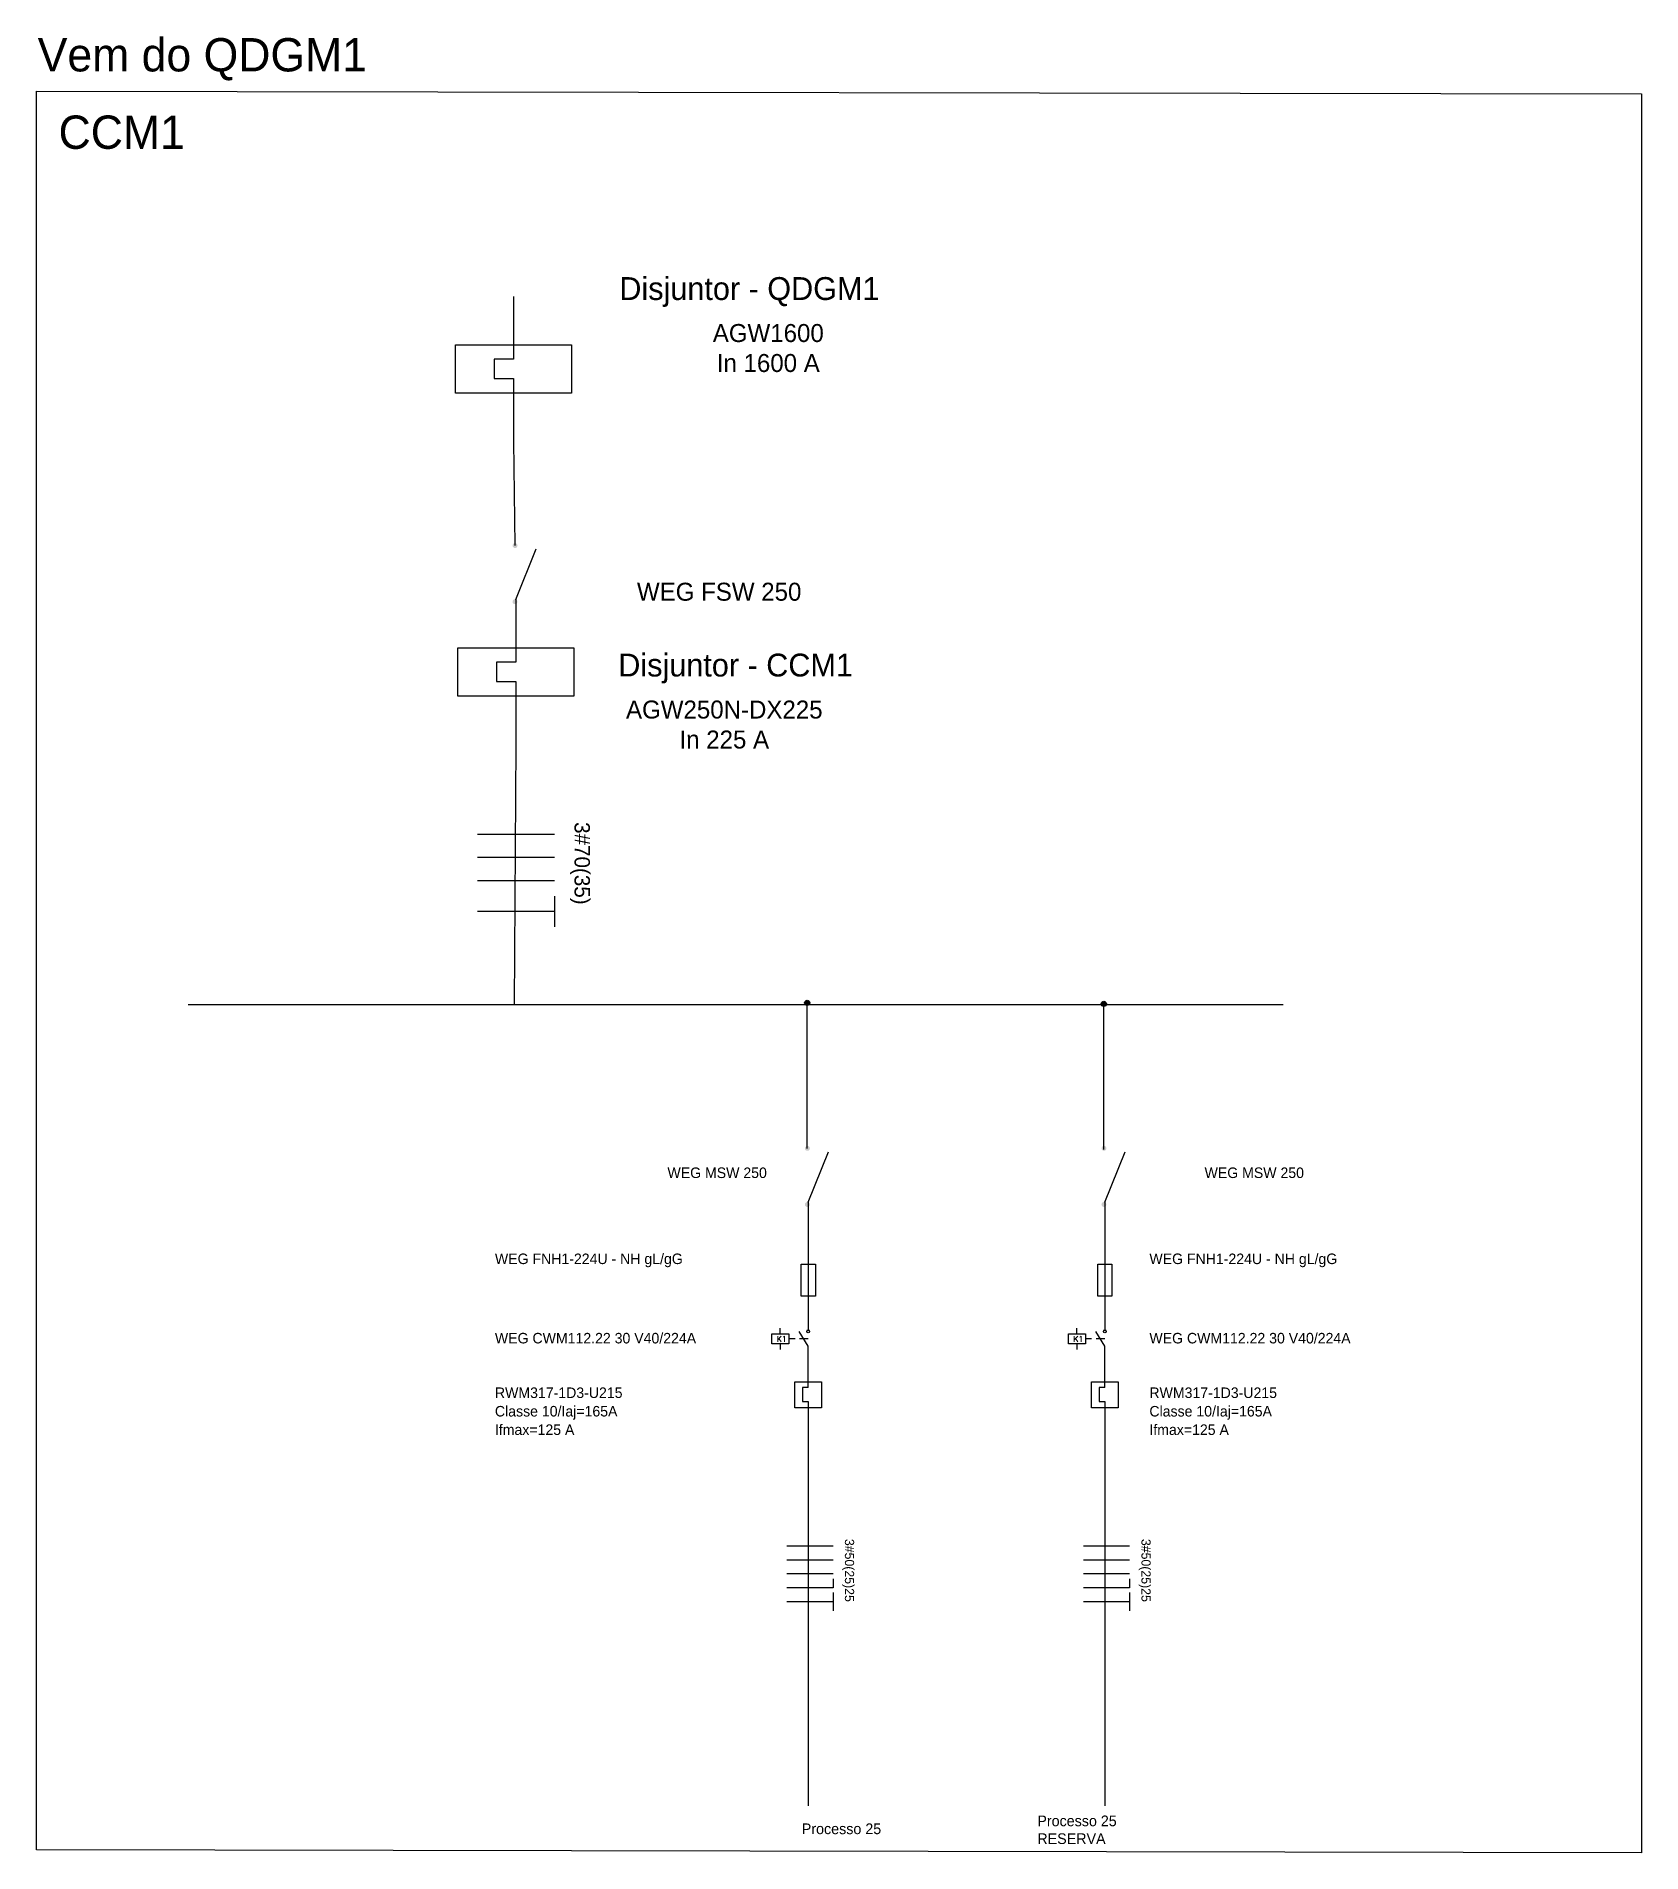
# Model space of a CAD drawing. Extents: x -646 to 641, y -554 to 322.
# Drawn here: x -645.8 to -600.1, y -83 to -31.3 of the extents above; entities that cross this region are included whole.
import ezdxf

# ---------------------------------------------------------------- set-up
doc = ezdxf.new("R2010")
doc.units = 0
doc.header["$MEASUREMENT"] = 0
doc.linetypes.add('DASHED2', pattern=[0.375, 0.25, -0.125])
doc.layers.add('ELET_TRIFILAR_DESENHO', color=5, linetype='Continuous', plot=False)
for name, color, linetype in [('ELET_TRIFILAR_TEXTO', 4, 'Continuous'), ('ELET_UNIFILAR_TEXTO2', 6, 'Continuous'), ('ELT_UNIFILAR_DESENHO', 5, 'Continuous')]:
    doc.layers.add(name, color=color, linetype=linetype)
doc.styles.add('ARIAL', font='arial.ttf')
doc.styles.add('ROMANS', font='romans')

msp = doc.modelspace()

# ---------------------------------------------------------------- texts
at = {"layer": 'ELET_TRIFILAR_TEXTO', "ltscale": 50}
msp.add_text('Disjuntor - QDGM1', height=0.65174, dxfattribs=at).set_placement((-629.172, -38.782))
at = {"layer": 'ELET_TRIFILAR_TEXTO', "insert": (-624.93, -40.841), "char_height": 0.51241, "width": 13.9872, "attachment_point": 8, "line_spacing_factor": 0.6, "style": 'ARIAL'}
msp.add_mtext('\\pxsm1,qc;{\\Ftxt|c0;AGW1600\\P\\ps*,q*;In 1600 A }', dxfattribs=at)
at = {"layer": 'ELET_TRIFILAR_TEXTO', "color": 7, "insert": (-626.329, -47.358), "char_height": 0.51241, "width": 13.9872, "attachment_point": 8, "line_spacing_factor": 0.6, "style": 'ARIAL'}
msp.add_mtext('{\\Ftxt|c0;\\C256;WEG FSW 250}', dxfattribs=at)
at = {"layer": 'ELET_TRIFILAR_TEXTO', "color": 7, "true_color": 0xffffff, "insert": (-629.202, -48.858), "char_height": 0.65174, "width": 9.49751, "attachment_point": 1}
msp.add_mtext('{\\C256;Disjuntor - CCM1}', dxfattribs=at)
at = {"layer": 'ELET_TRIFILAR_TEXTO', "color": 242, "true_color": 0xcd2027, "insert": (-626.183, -51.569), "char_height": 0.51241, "width": 13.9872, "attachment_point": 8, "line_spacing_factor": 0.6, "style": 'ARIAL'}
msp.add_mtext('{\\Ftxt|c0;\\C256;\\P\\pxsm1,qc;AGW250N-DX225  \\P\\ps*,q*;In 225 A}', dxfattribs=at)
at = {"layer": 'ELET_TRIFILAR_TEXTO', "insert": (-630.01, -53.659), "char_height": 0.43921, "width": 3.43162, "attachment_point": 1, "rotation": 270}
msp.add_mtext('\\A1;3#70(35)', dxfattribs=at)
at = {"layer": 'ELET_TRIFILAR_TEXTO', "attachment_point": 1}
for s, insert, char_height, width in [('WEG MSW 250', (-627.802, -63.5), 0.3, 4.64321), ('WEG MSW 250', (-612.505, -63.5), 0.3, 4.64321), ('WEG FNH1-224U - NH gL/gG ', (-632.716, -65.952), 0.3, 12.48428), ('WEG FNH1-224U - NH gL/gG ', (-614.076, -65.952), 0.3, 12.48428), ('WEG CWM112.22 30 V40/224A', (-632.716, -68.213), 0.3, 12.48428), ('WEG CWM112.22 30 V40/224A', (-614.076, -68.213), 0.3, 12.48428), ('RWM317-1D3-U215     ', (-632.716, -69.768), 0.3, 12.48428), ('RWM317-1D3-U215     ', (-614.076, -69.768), 0.3, 12.48428), ('Classe 10/Iaj=165A', (-632.716, -70.295), 0.3, 12.48428), ('Classe 10/Iaj=165A', (-614.076, -70.295), 0.3, 12.48428), ('Ifmax=125 A    ', (-632.716, -70.821), 0.3, 12.48428), ('Ifmax=125 A    ', (-614.076, -70.821), 0.3, 12.48428), ('Processo 25 \\PRESERVA', (-617.268, -81.965), 0.30428, 5.8102)]:
    msp.add_mtext(s, dxfattribs=dict(at, insert=insert, char_height=char_height, width=width))
at = {"layer": 'ELET_TRIFILAR_TEXTO', "linetype": 'Continuous', "char_height": 0.1616, "attachment_point": 1, "style": 'ROMANS'}
for insert in [(-624.688, -68.303), (-616.242, -68.303)]:
    msp.add_mtext_dynamic_manual_height_columns('K1', width=0.45782, gutter_width=2.793, heights=[0.385], dxfattribs=dict(at, insert=insert))
at = {"layer": 'ELET_TRIFILAR_TEXTO', "insert": (-623.976, -82.191), "char_height": 0.30428, "attachment_point": 1}
msp.add_mtext('\\pxqc;Processo 25', dxfattribs=at)
at = {"layer": 'ELET_UNIFILAR_TEXTO2', "char_height": 0.26231, "width": 2.40746, "attachment_point": 1, "rotation": 270}
for insert in [(-622.486, -74.083), (-614.04, -74.083)]:
    msp.add_mtext('\\A1;3#50(25)25', dxfattribs=dict(at, insert=insert))
at = {"layer": 'ELT_UNIFILAR_DESENHO', "attachment_point": 1}
for s, insert, char_height in [('Vem do QDGM1', (-645.738, -31.32), 0.94891), ('CCM1', (-645.143, -33.526), 0.9489)]:
    msp.add_mtext(s, dxfattribs=dict(at, insert=insert, char_height=char_height))

# ---------------------------------------------------------------- hatches: boundary and pattern name
at = {"layer": 'ELT_UNIFILAR_DESENHO', "linetype": 'Continuous', "transparency": 33554687}
h = msp.add_hatch(color=256, dxfattribs=at)
h.dxf.hatch_style = 1
h.paths.add_polyline_path([(-632.146, -47.449, 1), (-632.146, -47.31, 1)])
h.paths.add_polyline_path([(-632.142, -45.849, 1), (-632.142, -45.709, 1)])
at = {"layer": 'ELT_UNIFILAR_DESENHO', "ltscale": 50}
for points in [[(-623.748, -58.809, 1), (-623.896, -58.809, 1)], [(-615.301, -58.838, 1), (-615.45, -58.838, 1)]]:
    msp.add_hatch(color=256, dxfattribs=at).paths.add_polyline_path(points)
at = {"layer": 'ELT_UNIFILAR_DESENHO', "linetype": 'Continuous', "transparency": 33554687}
h = msp.add_hatch(color=256, dxfattribs=at)
h.dxf.hatch_style = 1
h.paths.add_polyline_path([(-623.819, -64.625, 1), (-623.819, -64.485, 1)])
h.paths.add_polyline_path([(-623.816, -63.025, 1), (-623.816, -62.885, 1)])
h = msp.add_hatch(color=256, dxfattribs=at)
h.dxf.hatch_style = 1
h.paths.add_polyline_path([(-615.372, -64.625, 1), (-615.372, -64.485, 1)])
h.paths.add_polyline_path([(-615.369, -63.025, 1), (-615.369, -62.885, 1)])

# ---------------------------------------------------------------- linework, layer by layer
at = {"layer": 'ELET_TRIFILAR_DESENHO'}
for p, q in [((-623.793, -64.49), (-623.793, -68.131)), ((-615.346, -64.49), (-615.346, -68.131)), ((-623.793, -79.364), (-623.793, -81.69)), ((-615.346, -79.364), (-615.346, -81.69))]:
    msp.add_line(p, q, dxfattribs=at)
at = {"layer": 'ELET_TRIFILAR_DESENHO', "linetype": 'Continuous'}
for p, q in [((-624.59, -68.24), (-624.59, -68.078)), ((-623.793, -68.592), (-624.051, -68.171)), ((-623.834, -68.131), (-623.752, -68.131)), ((-616.143, -68.24), (-616.143, -68.078)), ((-615.346, -68.592), (-615.604, -68.171)), ((-615.387, -68.131), (-615.305, -68.131)), ((-624.59, -68.524), (-624.59, -68.686)), ((-616.143, -68.524), (-616.143, -68.686)), ((-623.793, -69.766), (-623.955, -69.766)), ((-623.955, -69.766), (-623.955, -70.169)), ((-615.346, -69.766), (-615.508, -69.766)), ((-615.508, -69.766), (-615.508, -70.169)), ((-623.955, -70.169), (-623.793, -70.169)), ((-615.508, -70.169), (-615.346, -70.169))]:
    msp.add_line(p, q, dxfattribs=at)
at = {"layer": 'ELET_TRIFILAR_DESENHO', "linetype": 'DASHED2'}
for p, q in [((-623.793, -68.382), (-624.347, -68.382)), ((-615.346, -68.382), (-615.9, -68.382))]:
    msp.add_line(p, q, dxfattribs=at)
at = {"layer": 'ELET_TRIFILAR_DESENHO', "linetype": 'Continuous'}
for points in [[(-624.832, -68.24), (-624.347, -68.24), (-624.347, -68.524), (-624.832, -68.524)], [(-616.385, -68.24), (-615.9, -68.24), (-615.9, -68.524), (-616.385, -68.524)]]:
    msp.add_lwpolyline(points, close=True, dxfattribs=at)
for points in [[(-623.415, -70.348), (-624.171, -70.348), (-624.171, -69.604), (-623.415, -69.604)], [(-614.969, -70.348), (-615.724, -70.348), (-615.724, -69.604), (-614.969, -69.604)]]:
    msp.add_lwpolyline(points, dxfattribs=at)
for centre in [(-623.793, -68.171), (-615.346, -68.171)]:
    msp.add_circle(centre, 0.0404, dxfattribs=at)
at = {"layer": 'ELET_UNIFILAR_TEXTO2'}
for p, q in [((-623.087, -74.294), (-624.399, -74.294)), ((-614.64, -74.294), (-615.952, -74.294)), ((-623.087, -74.687), (-624.399, -74.687)), ((-614.64, -74.687), (-615.952, -74.687)), ((-623.087, -75.081), (-624.399, -75.081)), ((-623.087, -75.48), (-624.399, -75.48)), ((-623.087, -75.217), (-623.087, -75.48)), ((-614.64, -75.081), (-615.952, -75.081)), ((-614.64, -75.48), (-615.952, -75.48)), ((-614.64, -75.217), (-614.64, -75.48)), ((-623.087, -75.872), (-624.399, -75.872)), ((-623.087, -75.609), (-623.087, -76.134)), ((-614.64, -75.872), (-615.952, -75.872)), ((-614.64, -75.609), (-614.64, -76.134))]:
    msp.add_line(p, q, dxfattribs=at)
at = {"layer": 'ELT_UNIFILAR_DESENHO', "ltscale": 50}
for p, q in [((-632.19, -38.683), (-632.19, -40.059)), ((-632.19, -40.059), (-632.19, -40.472)), ((-632.741, -40.472), (-632.741, -41.023)), ((-632.19, -40.472), (-632.741, -40.472)), ((-632.741, -41.023), (-632.19, -41.023)), ((-632.19, -41.023), (-632.19, -41.436)), ((-632.19, -41.436), (-632.19, -42.812)), ((-632.12, -47.315), (-632.12, -48.691)), ((-632.67, -49.104), (-632.67, -49.655)), ((-632.12, -49.104), (-632.67, -49.104)), ((-632.12, -48.691), (-632.12, -49.104)), ((-632.67, -49.655), (-632.12, -49.655)), ((-632.12, -49.655), (-632.12, -50.068)), ((-632.12, -50.068), (-632.12, -51.444)), ((-641.45, -58.855), (-610.271, -58.855))]:
    msp.add_line(p, q, dxfattribs=at)
at = {"layer": 'ELT_UNIFILAR_DESENHO', "linetype": 'Continuous'}
for p, q in [((-632.19, -42.812), (-632.145, -45.775)), ((-632.12, -47.315), (-631.541, -45.875)), ((-623.793, -64.49), (-623.215, -63.05)), ((-615.346, -64.49), (-614.768, -63.05))]:
    msp.add_line(p, q, dxfattribs=at)
at = {"layer": 'ELT_UNIFILAR_DESENHO'}
for p, q in [((-632.12, -51.444), (-632.167, -58.855)), ((-631.016, -54.012), (-633.212, -54.012)), ((-631.016, -54.671), (-633.212, -54.671)), ((-631.016, -55.33), (-633.212, -55.33)), ((-631.016, -55.766), (-631.016, -56.645)), ((-631.016, -56.205), (-633.212, -56.205)), ((-623.822, -62.957), (-623.822, -58.809)), ((-615.375, -62.986), (-615.375, -58.838)), ((-623.822, -62.957), (-623.822, -60.547)), ((-615.375, -62.957), (-615.375, -60.547)), ((-615.375, -62.986), (-615.375, -60.576)), ((-623.793, -69.766), (-623.793, -68.592)), ((-615.346, -69.766), (-615.346, -68.592)), ((-624.171, -69.604), (-623.793, -69.604)), ((-623.793, -69.604), (-623.415, -69.604)), ((-623.415, -69.604), (-623.415, -70.348)), ((-615.724, -69.604), (-615.346, -69.604)), ((-615.346, -69.604), (-614.969, -69.604)), ((-614.969, -69.604), (-614.969, -70.348)), ((-623.793, -70.169), (-623.793, -79.364)), ((-615.346, -70.169), (-615.346, -79.364))]:
    msp.add_line(p, q, dxfattribs=at)
for points in [[(-645.776, -32.831), (-600.057, -32.912), (-600.057, -83.023), (-645.776, -82.942)], [(-633.842, -40.059), (-630.539, -40.059), (-630.539, -41.436), (-633.842, -41.436)], [(-633.842, -40.059), (-630.539, -40.059), (-630.539, -41.436), (-633.842, -41.436)], [(-633.842, -40.059), (-630.539, -40.059), (-630.539, -41.436), (-633.842, -41.436)], [(-633.842, -40.059), (-630.539, -40.059), (-630.539, -41.436), (-633.842, -41.436)], [(-633.771, -48.691), (-630.468, -48.691), (-630.468, -50.068), (-633.771, -50.068)], [(-633.771, -48.691), (-630.468, -48.691), (-630.468, -50.068), (-633.771, -50.068)], [(-633.771, -48.691), (-630.468, -48.691), (-630.468, -50.068), (-633.771, -50.068)], [(-633.771, -48.691), (-630.468, -48.691), (-630.468, -50.068), (-633.771, -50.068)], [(-623.59, -67.169), (-623.995, -67.169), (-623.995, -66.254), (-623.59, -66.254)], [(-615.144, -67.169), (-615.549, -67.169), (-615.549, -66.254), (-615.144, -66.254)]]:
    msp.add_lwpolyline(points, close=True, dxfattribs=at)
at = {"layer": 'ELT_UNIFILAR_DESENHO', "ltscale": 50}
for centre in [(-623.822, -58.809), (-615.375, -58.838)]:
    msp.add_circle(centre, 0.0744, dxfattribs=at)

msp.set_redraw_order([(e.dxf.handle, doc.entitydb.next_handle()) for e in msp.query("TEXT MTEXT ATTDEF DIMENSION ARC_DIMENSION")])  # texts and dimensions are drawn at this point

doc.saveas('drawing.dxf')
